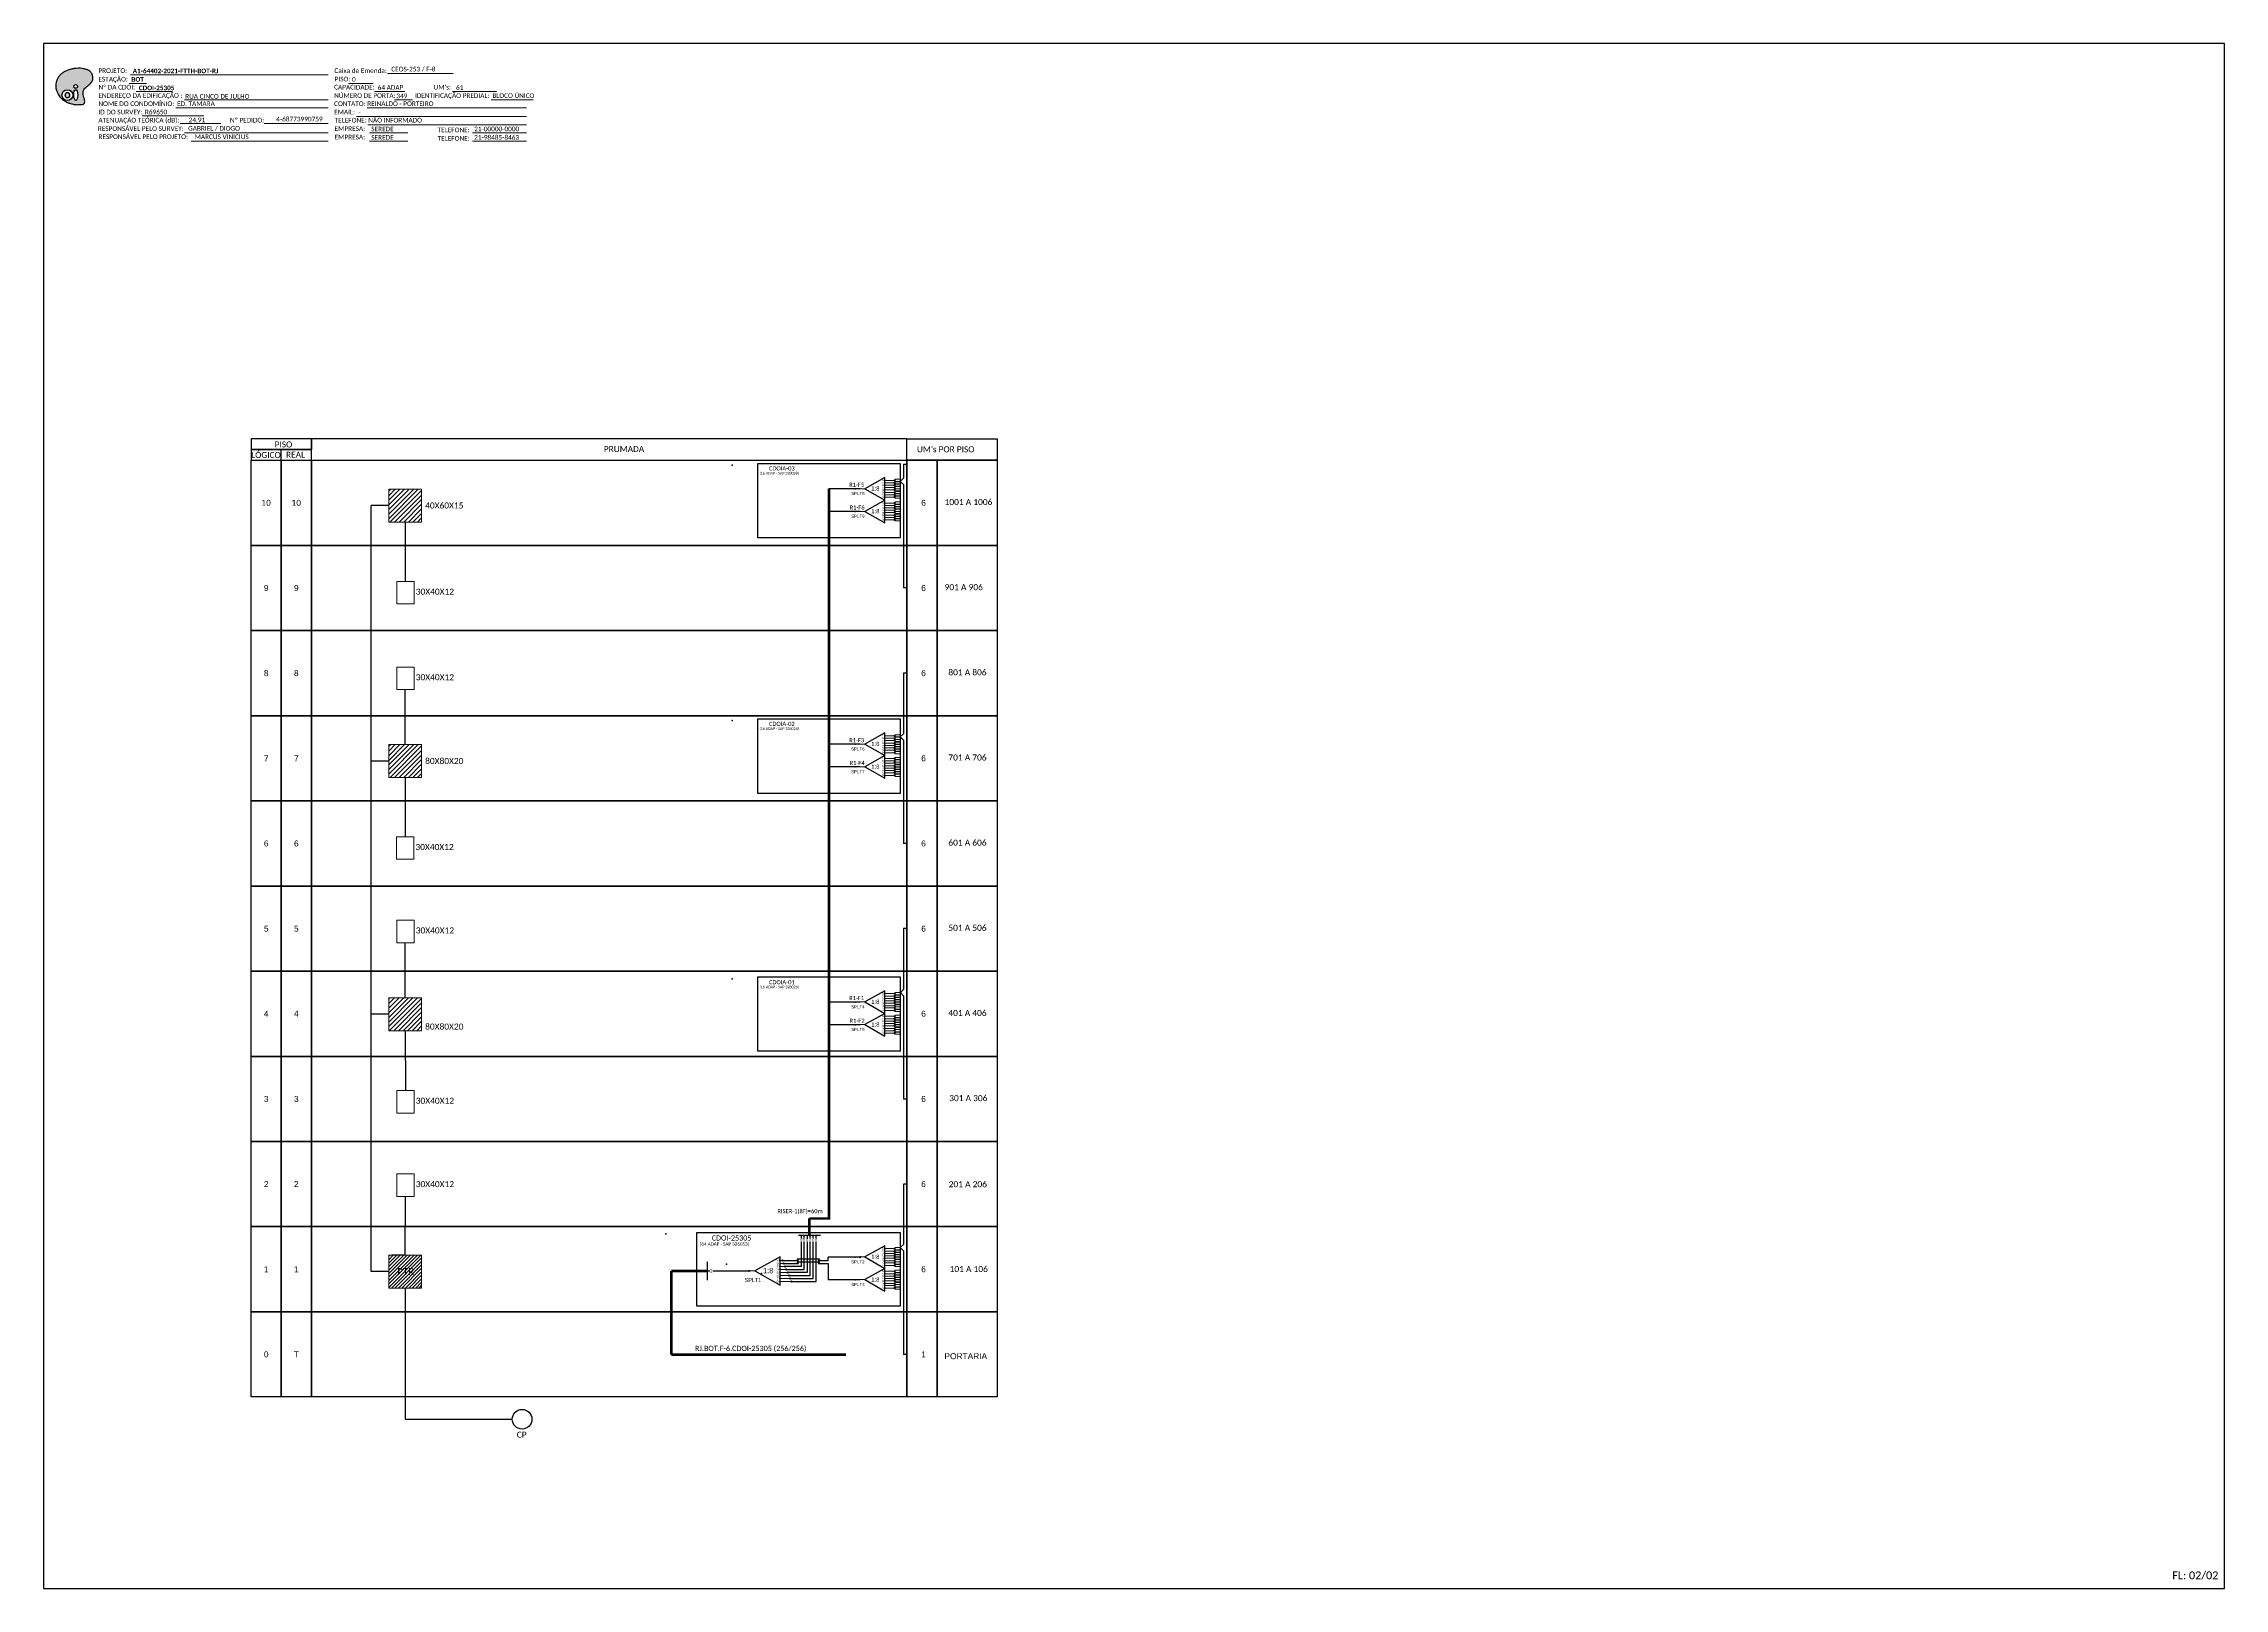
# Model space of a CAD drawing. Header units: inches. Extents: x 467 to 2253, y 63 to 657.
# Drawn here: x 1414 to 2253, y 63 to 657 of the extents above; entities that cross this region are included whole.
import ezdxf
from ezdxf.enums import TextEntityAlignment as Align

# ---------------------------------------------------------------- set-up
doc = ezdxf.new("R2010")
doc.units = ezdxf.units.IN
doc.header["$MEASUREMENT"] = 0
doc.styles.add('ARIAL', font='arial.ttf')
doc.styles.add('WMF-Calibri0', font='calibri.ttf')
doc.styles.add('WMF-Calibri1', font='calibrib.ttf')

# ---------------------------------------------------------------- blocks, each defined once
blk = doc.blocks.new('A$C415C251F')
at = {"color": 3}
blk.add_point((0, 0), dxfattribs=at)
blk = doc.blocks.new('LEG_CDOIA8_C-SPLT_ESQ')
at = {"color": 3, "extrusion": (0, 0, -1), "xscale": -1, "zscale": -1}
blk.add_blockref('A$C415C251F', (0, 0), dxfattribs=at)
at = {"color": 1, "style": 'WMF-Calibri0', "flags": 4}
blk.add_attdef('MODELO', text='', height=1.5, dxfattribs=at).set_placement((22.54, -4.54), align=Align.CENTER)
blk.add_attdef('CDO', (21.44, -2.61), '', height=2, dxfattribs=at)
at = {"style": 'ARIAL', "flags": 4}
blk.add_attdef('SPLITAGEM', text='', height=1.5, dxfattribs=at).set_placement((18.61, -12.59), align=Align.CENTER)
blk = doc.blocks.new('SPLT_1-8_SC-APC')
at = {"color": 1, "lineweight": 0}
blk.add_lwpolyline([(-17, -7.5), (-19.3, -7.5)], dxfattribs=at)
at = {"color": 1}
blk.add_lwpolyline([(-7.4, -2.1), (-17, -7.5), (-7.4, -13), (-7.4, -2.1)], dxfattribs=at)
at = {"color": 3, "lineweight": 0}
for points in [[(-3, -3.5), (-7.4, -3.5)], [(-7.4, -4.7), (-3, -4.7)], [(-7.4, -5.8), (-3, -5.8)], [(-7.4, -7), (-3, -7)], [(-7.4, -8.1), (-3, -8.1)], [(-7.4, -9.3), (-3, -9.3)], [(-7.4, -10.4), (-3, -10.4)], [(-2.4, -3), (-2.4, -4)], [(-2.4, -3), (0, -3)], [(-2.4, -4), (0, -4)], [(-2.4, -4.2), (-2.4, -5.2)], [(-2.4, -4.2), (0, -4.2)], [(-2.4, -5.2), (0, -5.2)], [(-2.4, -5.3), (-2.4, -6.3)], [(-2.4, -5.3), (0, -5.3)], [(-2.4, -6.3), (0, -6.3)], [(-2.4, -6.5), (-2.4, -7.5)], [(-2.4, -6.5), (0, -6.5)], [(-2.4, -7.5), (0, -7.5)], [(-2.4, -7.6), (-2.4, -8.6)], [(-2.4, -7.6), (0, -7.6)], [(-2.4, -8.6), (0, -8.6)], [(-2.4, -8.8), (-2.4, -9.8)], [(-2.4, -8.8), (0, -8.8)], [(-2.4, -9.8), (0, -9.8)], [(-2.4, -9.9), (-2.4, -10.9)], [(-2.4, -9.9), (0, -9.9)], [(-7.4, -11.6), (-3, -11.6)], [(-2.4, -10.9), (0, -10.9)], [(-2.4, -11.1), (-2.4, -12.1)], [(-2.4, -11.1), (0, -11.1)], [(-2.4, -12.1), (0, -12.1)]]:
    blk.add_lwpolyline(points, dxfattribs=at)
for points in [[(-3, -3.2), (-2.4, -3.2), (-2.4, -3.8), (-3, -3.8)], [(-3, -4.4), (-2.4, -4.4), (-2.4, -5), (-3, -5)], [(-3, -5.5), (-2.4, -5.5), (-2.4, -6.1), (-3, -6.1)], [(-3, -6.7), (-2.4, -6.7), (-2.4, -7.3), (-3, -7.3)], [(-3, -7.8), (-2.4, -7.8), (-2.4, -8.4), (-3, -8.4)], [(-3, -9), (-2.4, -9), (-2.4, -9.6), (-3, -9.6)], [(-3, -10.1), (-2.4, -10.1), (-2.4, -10.7), (-3, -10.7)], [(-3, -11.3), (-2.4, -11.3), (-2.4, -11.9), (-3, -11.9)]]:
    blk.add_lwpolyline(points, close=True, dxfattribs=at)
at = {"color": 1, "style": 'ARIAL'}
for s, height, p in [('1:8', 2, (-13.9, -8.4)), ('S1', 0.75, (-8.7, -3.8)), ('S2', 0.75, (-8.7, -5)), ('S3', 0.75, (-8.7, -6.2)), ('S4', 0.75, (-8.7, -7.4)), ('S5', 0.75, (-8.7, -8.6)), ('S6', 0.75, (-8.7, -9.7)), ('S7', 0.75, (-8.7, -10.8)), ('S8', 0.75, (-8.7, -11.9))]:
    blk.add_text(s, height=height, dxfattribs=at).set_placement(p)
blk = doc.blocks.new('SPLITTER_')
blk.add_point((0, 0))
at = {"style": 'ARIAL', "flags": 4}
blk.add_attdef('SPLT', (0, -3.26), '', height=1.5, dxfattribs=at)
blk = doc.blocks.new('OI')
h = blk.add_hatch(color=40)
edge = h.paths.add_edge_path()
edge.add_spline(control_points=[(4.35, -0.67), (3.92, -0.99), (3.26, -1.5), (2.81, -2.59), (2.9, -3.5), (3.06, -4.27), (3.31, -4.85), (3.37, -5.39), (3.4, -5.88), (3.2, -6.4), (2.54, -6.61), (1.65, -6.63), (0.55, -6.67), (-0.56, -6.42), (-1.61, -6.14), (-2.77, -5.61), (-3.92, -4.77), (-4.89, -3.7), (-5.34, -2.65), (-5.6, -1.94), (-5.85, -0.96), (-5.71, 0.47), (-5.1, 2.02), (-4.14, 3.02), (-3.3, 3.61), (-2.37, 4.16), (-1.36, 4.44), (-0.56, 4.7), (0.79, 4.85), (2.24, 4.97), (3.79, 4.57), (4.67, 4.21), (5.44, 3.65), (5.76, 2.99), (6.03, 2.21), (6.01, 1.46), (5.72, 0.64), (5.31, 0.08), (4.88, -0.38), (4.51, -0.55), (4.35, -0.67)], knot_values=[0, 0, 0, 0, 1.60434, 2.417191, 3.427595, 4.282808, 4.776746, 5.304182, 5.888771, 6.258406, 6.858137, 7.79129, 8.986195, 10.124242, 11.187857, 12.242908, 13.953784, 15.414161, 16.515391, 17.349188, 17.675853, 19.552021, 21.515531, 22.568638, 23.63245, 24.621084, 25.782718, 26.745347, 27.142653, 29.870543, 31.004649, 31.921532, 32.709589, 33.801391, 34.042471, 35.192333, 35.971461, 36.628871, 37.254359, 37.836911, 37.836911, 37.836911, 37.836911], degree=3, periodic=0)
h.paths.add_polyline_path([(1.13, -0.87, -1), (-0.04, -0.87, -1)], flags=16)
edge = h.paths.add_edge_path(flags=16)
edge.add_ellipse((0.56, -3.59), major_axis=(-0.02, 1.71), ratio=0.361305, start_angle=0, end_angle=360)
h.paths.add_polyline_path([(-0.36, -3.62, -1), (-3.8, -3.62, -1)], flags=16)
edge = h.paths.add_edge_path(flags=0)
edge.add_ellipse((-2.08, -3.62), major_axis=(0, 0.885), ratio=0.758294, start_angle=0, end_angle=360)
at = {"color": 40}
for centre, radius in [((-2.08, -3.62), 1.72), ((0.54, -0.87), 0.587)]:
    blk.add_circle(centre, radius, dxfattribs=at)
blk.add_ellipse((-2.08, -3.62), major_axis=(0, 0.885), ratio=0.758294, start_param=-3.141592653589792, end_param=3.141592653589792, dxfattribs=at)
blk.add_ellipse((0.56, -3.59), major_axis=(-0.02, 1.71), ratio=0.361305, dxfattribs=at)
at = {"color": 40, "start_tangent": (-0.800898, -0.598801), "end_tangent": (-0.800898, -0.598801)}
blk.add_spline([(4.35, -0.67), (3.2, -1.78), (2.9, -2.54), (2.92, -3.55), (3.12, -4.38), (3.28, -4.85), (3.37, -5.37), (3.35, -5.95), (3.2, -6.29), (2.66, -6.55), (1.73, -6.63), (0.54, -6.62), (-0.58, -6.41), (-1.6, -6.11), (-2.56, -5.67), (-3.95, -4.67), (-4.89, -3.56), (-5.37, -2.56), (-5.64, -1.78), (-5.72, -1.46), (-5.63, 0.42), (-4.84, 2.22), (-4.13, 2.99), (-3.27, 3.62), (-2.4, 4.09), (-1.3, 4.47), (-0.37, 4.72), (0.02, 4.77), (2.75, 4.8), (3.85, 4.53), (4.69, 4.16), (5.31, 3.68), (5.85, 2.73), (5.93, 2.5), (5.94, 1.35), (5.67, 0.62), (5.29, 0.08), (4.84, -0.36), (4.35, -0.67)], degree=3, dxfattribs=at)

msp = doc.modelspace()

# ---------------------------------------------------------------- hatches: boundary and pattern name
h = msp.add_hatch()
h.set_pattern_fill('ANSI31', color=1, scale=10, style=0)
h.set_pattern_definition([(45, (132.3833, 141.6114), (-0.8838835, 0.8838835), [])])
h.paths.add_polyline_path([(1559.7, 485.78), (1547.06, 485.78), (1547.06, 473.13), (1559.7, 473.13)])
h = msp.add_hatch()
h.set_pattern_fill('ANSI31', color=1, scale=10, style=0)
h.set_pattern_definition([(45, (132.3833, 43.3801), (-0.8838835, 0.8838835), [])])
h.paths.add_polyline_path([(1559.7, 387.54), (1547.06, 387.54), (1547.06, 374.9), (1559.7, 374.9)])
h = msp.add_hatch()
h.set_pattern_fill('ANSI31', color=1, scale=10, style=0)
h.set_pattern_definition([(45, (132.3833, 45.2932), (-0.8838835, 0.8838835), [])])
h.paths.add_polyline_path([(1559.7, 290.18), (1547.06, 290.18), (1547.06, 277.53), (1559.7, 277.53)])
h = msp.add_hatch()
h.set_pattern_fill('ANSI31', color=1, scale=7.526522, style=0)
h.set_pattern_definition([(45, (1324.2057, -135.8222), (-0.6652568, 0.6652568), [])])
h.paths.add_polyline_path([(1559.7, 191.23), (1547.06, 191.23), (1547.06, 178.58), (1559.7, 178.58)])
h.paths.add_polyline_path([(1549.62, 182.85), (1557.58, 182.85), (1557.58, 186.92), (1549.62, 186.92)], flags=24)
h = msp.add_hatch(color=3)
h.dxf.hatch_style = 1
edge = h.paths.add_edge_path()
edge.add_arc((1685.67, 185.14), 0.242, 0, 360)
h = msp.add_hatch(color=3)
h.dxf.hatch_style = 1
edge = h.paths.add_edge_path()
edge.add_arc((1698.44, 189.18), 0.242, 0, 360)
h = msp.add_hatch(color=3)
h.dxf.hatch_style = 1
edge = h.paths.add_edge_path()
edge.add_arc((1698.94, 188.03), 0.242, 0, 360)
h = msp.add_hatch(color=3)
h.dxf.hatch_style = 1
edge = h.paths.add_edge_path()
edge.add_arc((1699.44, 186.87), 0.242, 0, 360)
h = msp.add_hatch(color=3)
h.dxf.hatch_style = 1
edge = h.paths.add_edge_path()
edge.add_arc((1699.94, 185.72), 0.242, 0, 360)
h = msp.add_hatch(color=3)
h.dxf.hatch_style = 1
edge = h.paths.add_edge_path()
edge.add_arc((1700.44, 184.57), 0.242, 0, 360)
h = msp.add_hatch(color=3)
h.dxf.hatch_style = 1
edge = h.paths.add_edge_path()
edge.add_arc((1728.35, 190.49), 0.242, 0, 360)
h = msp.add_hatch(color=3)
h.dxf.hatch_style = 1
edge = h.paths.add_edge_path()
edge.add_arc((1700.94, 183.41), 0.242, 0, 360)
h = msp.add_hatch(color=3)
h.dxf.hatch_style = 1
edge = h.paths.add_edge_path()
edge.add_arc((1701.44, 182.26), 0.242, 0, 360)
h = msp.add_hatch(color=3)
h.dxf.hatch_style = 1
edge = h.paths.add_edge_path()
edge.add_arc((1701.94, 181.11), 0.242, 0, 360)

# ---------------------------------------------------------------- linework, layer by layer
at = {"color": 5}
for p, q in [((1728.35, 485.91), (1716.32, 485.91)), ((1728.35, 477.2), (1716.32, 477.2)), ((1728.35, 387.68), (1716.32, 387.68)), ((1728.35, 378.96), (1716.32, 378.96)), ((1728.35, 288.54), (1716.32, 288.54)), ((1728.35, 279.82), (1716.32, 279.82))]:
    msp.add_line(p, q, dxfattribs=at)
msp.add_line((1552.8, 191.23), (1548.26, 191.23))
at = {"color": 3}
msp.add_line((1728.35, 190.49), (1716.08, 190.49), dxfattribs=at)
at = {"color": 2}
msp.add_line((1728.35, 181.77), (1716.09, 181.77), dxfattribs=at)
for points in [[(1414.35, 63.09), (2252.91, 63.09), (2252.91, 657.09), (1414.35, 657.09), (1414.35, 63.09)], [(1517.31, 496.88), (1746.33, 496.88), (1746.33, 505.1), (1517.31, 505.1), (1517.31, 505.1), (1517.31, 500.99)], [(1505.74, 496.88), (1505.74, 500.99)], [(1746.32, 464.14), (1746.32, 472.36)]]:
    msp.add_lwpolyline(points)
at = {"color": 7, "lineweight": 0}
for points in [[(1447.31, 641.77), (1453.86, 641.77)], [(1447.82, 645.05), (1523.79, 645.05)], [(1449.97, 638.7), (1463.91, 638.7)], [(1531.59, 641.81), (1541.07, 641.81)], [(1541.64, 638.7), (1553.26, 638.7)], [(1546.63, 645.54), (1571.77, 645.54)], [(1571.58, 638.7), (1588.44, 638.7)], [(1452.29, 629.28), (1475.92, 629.28)], [(1465.13, 632.35), (1523.79, 632.35)], [(1468.54, 635.46), (1523.79, 635.46)], [(1534.72, 629.11), (1599.98, 629.11)], [(1538.75, 632.35), (1599.98, 632.35)], [(1549.22, 635.46), (1556.17, 635.46)], [(1586.4, 635.46), (1602.57, 635.46)], [(1466.82, 626.32), (1482.49, 626.32)], [(1468.54, 622.76), (1523.79, 622.76)], [(1499.15, 626.32), (1523.65, 626.32)], [(1499.66, 626.33), (1523.81, 626.33)], [(1539, 625.87), (1599.98, 625.87)], [(1539.61, 622.76), (1554.41, 622.76)], [(1579.21, 622.76), (1599.98, 622.76)], [(1471.03, 619.53), (1523.79, 619.53)], [(1539.61, 619.53), (1554.41, 619.53)], [(1579.21, 619.53), (1599.98, 619.53)], [(1698.44, 189.18), (1697.56, 189.18)], [(1697.56, 188.03), (1698.94, 188.03)], [(1697.56, 186.87), (1699.44, 186.87)], [(1697.56, 185.72), (1699.94, 185.72)], [(1697.56, 184.57), (1700.44, 184.57)], [(1697.56, 183.41), (1700.94, 183.41)], [(1697.56, 182.26), (1701.44, 182.26)], [(1697.56, 181.11), (1701.94, 181.11)]]:
    msp.add_lwpolyline(points, dxfattribs=at)
at = {"color": 0}
for points in [[(1494.16, 500.99), (1517.31, 500.99), (1517.31, 505.1), (1494.16, 505.1)], [(1494.16, 496.88), (1517.31, 496.88), (1517.31, 500.99), (1494.16, 500.99)]]:
    msp.add_lwpolyline(points, close=True, dxfattribs=at)
for points in [[(1746.33, 505.1), (1781.05, 505.1), (1781.05, 496.88), (1746.33, 496.88)], [(1494.16, 496.88), (1505.74, 496.88), (1505.74, 464.14), (1494.16, 464.14)], [(1505.74, 496.88), (1517.31, 496.88), (1517.31, 464.14), (1505.74, 464.14)], [(1517.31, 496.88), (1746.33, 496.88), (1746.33, 464.14), (1517.31, 464.14)], [(1746.33, 496.88), (1757.9, 496.88), (1757.9, 464.14), (1746.33, 464.14)], [(1757.9, 496.88), (1781.05, 496.88), (1781.05, 464.14), (1757.9, 464.14)], [(1494.16, 464.14), (1505.74, 464.14), (1505.74, 431.39), (1494.16, 431.39)], [(1505.74, 464.14), (1517.31, 464.14), (1517.31, 431.39), (1505.74, 431.39)], [(1517.31, 464.14), (1746.33, 464.14), (1746.33, 431.39), (1517.31, 431.39)], [(1746.33, 464.14), (1757.9, 464.14), (1757.9, 431.39), (1746.33, 431.39)], [(1757.9, 464.14), (1781.05, 464.14), (1781.05, 431.39), (1757.9, 431.39)], [(1494.16, 431.39), (1505.74, 431.39), (1505.74, 398.65), (1494.16, 398.65)], [(1505.74, 431.39), (1517.31, 431.39), (1517.31, 398.65), (1505.74, 398.65)], [(1517.31, 431.39), (1746.33, 431.39), (1746.33, 398.65), (1517.31, 398.65)], [(1746.33, 431.39), (1757.9, 431.39), (1757.9, 398.65), (1746.33, 398.65)], [(1757.9, 431.39), (1781.05, 431.39), (1781.05, 398.65), (1757.9, 398.65)], [(1494.16, 398.65), (1505.74, 398.65), (1505.74, 365.9), (1494.16, 365.9)], [(1505.74, 398.65), (1517.31, 398.65), (1517.31, 365.9), (1505.74, 365.9)], [(1517.31, 398.65), (1746.33, 398.65), (1746.33, 365.9), (1517.31, 365.9)], [(1746.33, 398.65), (1757.9, 398.65), (1757.9, 365.9), (1746.33, 365.9)], [(1757.9, 398.65), (1781.05, 398.65), (1781.05, 365.9), (1757.9, 365.9)], [(1494.16, 365.9), (1505.74, 365.9), (1505.74, 333.16), (1494.16, 333.16)], [(1505.74, 365.9), (1517.31, 365.9), (1517.31, 333.16), (1505.74, 333.16)], [(1517.31, 365.9), (1746.33, 365.9), (1746.33, 333.16), (1517.31, 333.16)], [(1746.33, 365.9), (1757.9, 365.9), (1757.9, 333.16), (1746.33, 333.16)], [(1757.9, 365.9), (1781.05, 365.9), (1781.05, 333.16), (1757.9, 333.16)], [(1494.16, 333.16), (1505.74, 333.16), (1505.74, 300.42), (1494.16, 300.42)], [(1505.74, 333.16), (1517.31, 333.16), (1517.31, 300.42), (1505.74, 300.42)], [(1517.31, 333.16), (1746.33, 333.16), (1746.33, 300.42), (1517.31, 300.42)], [(1746.33, 333.16), (1757.9, 333.16), (1757.9, 300.42), (1746.33, 300.42)], [(1757.9, 333.16), (1781.05, 333.16), (1781.05, 300.42), (1757.9, 300.42)], [(1494.16, 300.42), (1505.74, 300.42), (1505.74, 267.67), (1494.16, 267.67)], [(1505.74, 300.42), (1517.31, 300.42), (1517.31, 267.67), (1505.74, 267.67)], [(1517.31, 300.42), (1746.33, 300.42), (1746.33, 267.67), (1517.31, 267.67)], [(1746.33, 300.42), (1757.9, 300.42), (1757.9, 267.67), (1746.33, 267.67)], [(1757.9, 300.42), (1781.05, 300.42), (1781.05, 267.67), (1757.9, 267.67)], [(1494.16, 267.67), (1505.74, 267.67), (1505.74, 234.93), (1494.16, 234.93)], [(1505.74, 267.67), (1517.31, 267.67), (1517.31, 234.93), (1505.74, 234.93)], [(1517.31, 267.67), (1746.33, 267.67), (1746.33, 234.93), (1517.31, 234.93)], [(1746.33, 267.67), (1757.9, 267.67), (1757.9, 234.93), (1746.33, 234.93)], [(1757.9, 267.67), (1781.05, 267.67), (1781.05, 234.93), (1757.9, 234.93)], [(1494.16, 234.93), (1505.74, 234.93), (1505.74, 202.19), (1494.16, 202.19)], [(1505.74, 234.93), (1517.31, 234.93), (1517.31, 202.19), (1505.74, 202.19)], [(1517.31, 234.93), (1746.33, 234.93), (1746.33, 202.19), (1517.31, 202.19)], [(1746.33, 234.93), (1757.9, 234.93), (1757.9, 202.19), (1746.33, 202.19)], [(1757.9, 234.93), (1781.05, 234.93), (1781.05, 202.19), (1757.9, 202.19)], [(1494.16, 202.19), (1505.74, 202.19), (1505.74, 169.44), (1494.16, 169.44)], [(1505.74, 202.19), (1517.31, 202.19), (1517.31, 169.44), (1505.74, 169.44)], [(1517.31, 202.19), (1746.33, 202.19), (1746.33, 169.44), (1517.31, 169.44)], [(1746.33, 202.19), (1757.9, 202.19), (1757.9, 169.44), (1746.33, 169.44)], [(1757.9, 202.19), (1781.05, 202.19), (1781.05, 169.44), (1757.9, 169.44)], [(1494.16, 169.44), (1505.74, 169.44), (1505.74, 136.7), (1494.16, 136.7)], [(1505.74, 169.44), (1517.31, 169.44), (1517.31, 136.7), (1505.74, 136.7)], [(1517.31, 169.44), (1746.33, 169.44), (1746.33, 136.7), (1517.31, 136.7)], [(1746.33, 169.44), (1757.9, 169.44), (1757.9, 136.7), (1746.33, 136.7)], [(1757.9, 169.44), (1781.05, 169.44), (1781.05, 136.7), (1757.9, 136.7)]]:
    msp.add_lwpolyline(points, close=True)
at = {"color": 1}
for points in [[(1743.79, 495.5), (1688.89, 495.5), (1688.89, 467.12), (1743.79, 467.12)], [(1743.79, 397.27), (1688.89, 397.27), (1688.89, 368.89), (1743.79, 368.89)], [(1743.79, 298.13), (1688.89, 298.13), (1688.89, 269.75), (1743.79, 269.75)], [(1665.52, 199.94), (1743.76, 199.94), (1743.76, 171.59), (1665.52, 171.59)]]:
    msp.add_lwpolyline(points, close=True, dxfattribs=at)
at = {"color": 3}
for points in [[(1745.01, 495.37), (1746.33, 495.37)], [(1745.01, 495.37), (1745.01, 489.95)], [(1745.01, 489.95), (1743.76, 488.75), (1745.01, 487.54), (1745.01, 487.54)], [(1745.01, 487.54), (1745.01, 447.76)], [(1547.06, 184.9), (1540.28, 184.9), (1540.28, 479.45)], [(1547.06, 479.45), (1540.28, 479.45)], [(1553.38, 473.13), (1553.38, 450.25)], [(1746.33, 447.76), (1745.01, 447.76)], [(1745.01, 415.02), (1745.01, 391.72)], [(1746.33, 415.02), (1745.01, 415.02)], [(1553.38, 387.54), (1553.38, 408.72)], [(1745.01, 391.72), (1743.76, 390.52), (1745.01, 389.31), (1745.01, 389.31)], [(1745.01, 389.31), (1745.01, 349.53)], [(1547.06, 381.22), (1540.28, 381.22)], [(1553.38, 374.9), (1553.38, 352.07)], [(1746.33, 349.53), (1745.01, 349.53)], [(1553.38, 290.18), (1553.38, 311.35)], [(1746.33, 316.79), (1745.01, 316.79)], [(1745.01, 316.79), (1745.01, 293.34)], [(1745.01, 293.34), (1743.79, 292.16), (1745.01, 290.98)], [(1745.01, 290.98), (1745.01, 251.3)], [(1547.06, 283.86), (1540.28, 283.86)], [(1553.38, 277.53), (1553.51, 254.48)], [(1745.01, 251.3), (1746.33, 251.3)], [(1746.33, 218.56), (1745.01, 218.56)], [(1745.01, 218.56), (1745.01, 195.32)], [(1553.38, 191.23), (1553.51, 213.81)], [(1744.98, 195.29), (1743.76, 194.11), (1744.98, 192.94)], [(1745.01, 192.91), (1745.01, 153.07)], [(1669.5, 185.14), (1670.58, 185.14)], [(1671.69, 185.14), (1685.67, 185.14)], [(1698.44, 189.18), (1704.56, 189.18)], [(1704.56, 189.18), (1704.07, 189.82), (1712.73, 189.82), (1712.2, 189.18)], [(1712.2, 189.18), (1716.08, 189.18), (1716.08, 190.49)], [(1553.38, 178.58), (1553.38, 128.14), (1594.56, 128.14)], [(1746.33, 153.07), (1745.01, 153.07)]]:
    msp.add_lwpolyline(points, dxfattribs=at)
at = {"color": 5, "const_width": 1}
for points in [[(1716.32, 485.91), (1716.32, 205.32), (1708.83, 205.32)], [(1708.83, 198.88), (1708.83, 205.32)]]:
    msp.add_lwpolyline(points, dxfattribs=at)
at = {"color": 1, "lineweight": 0}
for points in [[(1547.06, 485.78), (1559.7, 485.78), (1559.7, 473.13), (1547.06, 473.13)], [(1547.06, 387.54), (1559.7, 387.54), (1559.7, 374.9), (1547.06, 374.9)], [(1547.06, 290.18), (1559.7, 290.18), (1559.7, 277.53), (1547.06, 277.53)], [(1547.06, 191.23), (1559.7, 191.23), (1559.7, 178.58), (1547.06, 178.58)]]:
    msp.add_lwpolyline(points, close=True, dxfattribs=at)
at = {"color": 0, "lineweight": 0}
for points in [[(1550.2, 450.25), (1556.82, 450.25), (1556.82, 441.63), (1550.2, 441.63)], [(1550.2, 417.34), (1556.82, 417.34), (1556.82, 408.72), (1550.2, 408.72)], [(1550.07, 352.07), (1556.69, 352.07), (1556.69, 343.45), (1550.07, 343.45)], [(1550.2, 319.97), (1556.82, 319.97), (1556.82, 311.35), (1550.2, 311.35)], [(1550.2, 254.48), (1556.82, 254.48), (1556.82, 245.86), (1550.2, 245.86)], [(1550.2, 222.43), (1556.82, 222.43), (1556.82, 213.81), (1550.2, 213.81)]]:
    msp.add_lwpolyline(points, close=True, dxfattribs=at)
at = {"color": 5}
for points in [[(1705.61, 196.3), (1705.61, 186.87), (1699.44, 186.87)], [(1699.94, 185.72), (1706.77, 185.72), (1706.77, 196.3)], [(1707.98, 196.3), (1707.98, 184.57), (1700.44, 184.57)], [(1700.94, 183.41), (1709.13, 183.41), (1709.13, 196.3)], [(1701.44, 182.26), (1710.29, 182.26), (1710.29, 196.3)], [(1701.94, 181.11), (1711.45, 181.11), (1711.45, 196.3)], [(1704.56, 198.88), (1713.1, 198.88)], [(1705.61, 198.88), (1705.61, 197.62)], [(1706.77, 197.62), (1706.77, 198.88)], [(1707.98, 198.88), (1707.98, 197.62)], [(1709.13, 197.62), (1709.13, 198.88)], [(1710.29, 197.76), (1710.29, 198.88)], [(1711.45, 197.76), (1711.45, 198.88)]]:
    msp.add_lwpolyline(points, dxfattribs=at)
at = {"color": 1, "const_width": 1}
for points in [[(1655.73, 185.14), (1669.5, 185.14)], [(1655.73, 185.14), (1655.73, 152.99)], [(1655.73, 152.99), (1722.86, 152.99)]]:
    msp.add_lwpolyline(points, dxfattribs=at)
at = {"color": 1}
for points in [[(1669.5, 188.68), (1669.5, 181.65)], [(1697.56, 190.59), (1687.89, 185.14), (1697.56, 179.7), (1697.56, 190.59)]]:
    msp.add_lwpolyline(points, dxfattribs=at)
at = {"color": 1, "lineweight": 0}
msp.add_lwpolyline([(1687.89, 185.14), (1685.67, 185.14)], dxfattribs=at)
at = {"color": 2}
for points in [[(1698.94, 188.03), (1704.56, 188.03)], [(1704.56, 188.03), (1704.07, 188.67), (1712.74, 188.67), (1712.2, 188.03)], [(1712.2, 188.03), (1716.09, 188.03), (1716.09, 181.77)]]:
    msp.add_lwpolyline(points, dxfattribs=at)
at = {"color": 3}
for centre in [(1685.67, 185.14), (1698.44, 189.18), (1698.94, 188.03), (1699.44, 186.87), (1699.94, 185.72), (1700.44, 184.57), (1728.35, 190.49), (1700.94, 183.41), (1701.44, 182.26), (1701.94, 181.11)]:
    msp.add_circle(centre, 0.242, dxfattribs=at)
msp.add_circle((1598.34, 128.14), 3.78)

# ---------------------------------------------------------------- block references
at = {"color": 7, "xscale": 1.213923925196705, "yscale": 1.21392392515554, "zscale": 1.213923925163967, "rotation": 0.153289602326381}
msp.add_blockref('OI', (1426.02, 641.67), dxfattribs=at)
at = {"color": 3}
ref = msp.add_blockref('LEG_CDOIA8_C-SPLT_ESQ', (1679.17, 495.03), dxfattribs=dict(at, xscale=0.8000000000465661, yscale=0.7999999999883585, zscale=0.8))
ref.add_attrib('CDO', 'CDOIA-03', (1693.28, 492.95), dxfattribs={"color": 1, "height": 1.6, "style": 'WMF-Calibri0'})
ref.add_attrib('MODELO', '(16 ADAP - SAP 328028)', dxfattribs={"color": 1, "height": 1, "style": 'WMF-Calibri0'}).set_placement((1697.21, 491.4), align=Align.CENTER)
at = {"color": 3, "xscale": 0.8000000000465661, "yscale": 0.7999999999883585, "zscale": 0.8}
for p in [(1743.76, 491.95), (1743.76, 483.23), (1743.76, 393.72), (1743.76, 385), (1743.76, 294.58), (1743.76, 285.86), (1743.76, 196.53), (1743.76, 187.81)]:
    msp.add_blockref('SPLT_1-8_SC-APC', p, dxfattribs=at)
ref = msp.add_blockref('SPLITTER_', (1726.45, 485.91), dxfattribs=dict(xscale=0.8000000000465661, yscale=0.7999999999883585, zscale=0.8))
ref.add_attrib('SPLT', 'SPLT8', (1724.9, 483.47), dxfattribs={"height": 1.2, "style": 'ARIAL'})
ref = msp.add_blockref('SPLITTER_', (1726.45, 477.2), dxfattribs=dict(xscale=0.8000000000465661, yscale=0.7999999999883585, zscale=0.8))
ref.add_attrib('SPLT', 'SPLT9', (1724.9, 474.75), dxfattribs={"height": 1.2, "style": 'ARIAL'})
at = {"color": 3}
ref = msp.add_blockref('LEG_CDOIA8_C-SPLT_ESQ', (1679.17, 396.8), dxfattribs=dict(at, xscale=0.8000000000465661, yscale=0.7999999999883585, zscale=0.8))
ref.add_attrib('CDO', 'CDOIA-02', (1693.28, 394.71), dxfattribs={"color": 1, "height": 1.6, "style": 'WMF-Calibri0'})
ref.add_attrib('MODELO', '(16 ADAP - SAP 328028)', dxfattribs={"color": 1, "height": 1, "style": 'WMF-Calibri0'}).set_placement((1697.21, 393.17), align=Align.CENTER)
ref = msp.add_blockref('SPLITTER_', (1726.45, 387.68), dxfattribs=dict(xscale=0.8000000000465661, yscale=0.7999999999883585, zscale=0.8))
ref.add_attrib('SPLT', 'SPLT6', (1724.9, 385.24), dxfattribs={"height": 1.2, "style": 'ARIAL'})
ref = msp.add_blockref('SPLITTER_', (1726.45, 378.96), dxfattribs=dict(xscale=0.8000000000465661, yscale=0.7999999999883585, zscale=0.8))
ref.add_attrib('SPLT', 'SPLT7', (1724.9, 376.52), dxfattribs={"height": 1.2, "style": 'ARIAL'})
ref = msp.add_blockref('LEG_CDOIA8_C-SPLT_ESQ', (1679.17, 297.48), dxfattribs=dict(at, xscale=0.8000000000465661, yscale=0.7999999999883585, zscale=0.8))
ref.add_attrib('CDO', 'CDOIA-01', (1693.28, 295.39), dxfattribs={"color": 1, "height": 1.6, "style": 'WMF-Calibri0'})
ref.add_attrib('MODELO', '(16 ADAP - SAP 328028)', dxfattribs={"color": 1, "height": 1, "style": 'WMF-Calibri0'}).set_placement((1697.21, 293.85), align=Align.CENTER)
ref = msp.add_blockref('SPLITTER_', (1726.45, 288.54), dxfattribs=dict(xscale=0.8000000000465661, yscale=0.7999999999883585, zscale=0.8))
ref.add_attrib('SPLT', 'SPLT4', (1724.9, 286.1), dxfattribs={"height": 1.2, "style": 'ARIAL'})
ref = msp.add_blockref('SPLITTER_', (1726.45, 279.82), dxfattribs=dict(xscale=0.8000000000465661, yscale=0.7999999999883585, zscale=0.8))
ref.add_attrib('SPLT', 'SPLT5', (1724.9, 277.38), dxfattribs={"height": 1.2, "style": 'ARIAL'})
ref = msp.add_blockref('LEG_CDOIA8_C-SPLT_ESQ', (1653.62, 199.43), dxfattribs=at)
ref.add_attrib('CDO', 'CDOI-25305', (1671.25, 196.82), dxfattribs={"color": 1, "height": 2, "style": 'WMF-Calibri0'})
ref.add_attrib('MODELO', '(64 ADAP - SAP 326053)', dxfattribs={"color": 1, "height": 1.25, "style": 'WMF-Calibri0'}).set_placement((1676.17, 194.89), align=Align.CENTER)
ref = msp.add_blockref('SPLITTER_', (1676.97, 187.73), dxfattribs=dict(xscale=-1))
ref.add_attrib('SPLT', '1', (1670.44, 184.47), dxfattribs={"height": 1.5, "style": 'ARIAL'})
ref = msp.add_blockref('SPLITTER_', (1726.45, 190.49), dxfattribs=dict(xscale=0.8000000000465661, yscale=0.7999999999883585, zscale=0.8))
ref.add_attrib('SPLT', 'SPLT2', (1724.9, 188.05), dxfattribs={"height": 1.2, "style": 'ARIAL'})
ref = msp.add_blockref('SPLITTER_', (1690.45, 184.18), dxfattribs=dict(xscale=-1))
ref.add_attrib('SPLT', 'SPLT1', (1683.92, 180.92), dxfattribs={"height": 1.5, "style": 'ARIAL'})
ref = msp.add_blockref('SPLITTER_', (1726.45, 181.77), dxfattribs=dict(xscale=0.8000000000465661, yscale=0.7999999999883585, zscale=0.8))
ref.add_attrib('SPLT', 'SPLT3', (1724.9, 179.33), dxfattribs={"height": 1.2, "style": 'ARIAL'})

# ---------------------------------------------------------------- texts
at = {"color": 7, "lineweight": 0, "style": 'WMF-Calibri0'}
for s, height, p in [('PROJETO:', 1.793, (1435.42, 645.79)), ('Caixa de Emenda:', 1.7927, (1526.18, 645.79)), ('ESTAÇÃO:', 1.793, (1435.42, 642.51)), ('Nº DA CDOI:', 1.7927, (1435.42, 639.44)), ('ENDEREÇO DA EDIFICAÇÃO :', 1.7927, (1435.42, 636.21)), ('CAPACIDADE:', 1.7927, (1526.07, 639.44)), ('NÚMERO DE PORTA:', 1.7927, (1526.07, 636.21)), ('PISO:', 1.793, (1526.25, 642.56)), ('IDENTIFICAÇÃO PREDIAL:', 1.7927, (1557.15, 636.21)), ("UM's:", 1.793, (1564.31, 639.44)), ('BLOCO ÚNICO', 1.7927, (1586.9, 636.21)), ('ATENUAÇÃO TEÓRICA (dB):', 1.7927, (1435.42, 626.75)), ('NOME DO CONDOMÍNIO:', 1.7927, (1435.42, 633.09)), ('ID DO SURVEY:', 1.7927, (1435.42, 629.86)), ('ED. TAMARA', 1.793, (1465.64, 633.09)), ('CONTATO: REINALDO - PORTEIRO', 1.7927, (1526.07, 633.09)), ('EMAIL:', 1.793, (1526.07, 629.86)), ('TELEFONE: NÃO INFORMADO', 1.7927, (1526.25, 626.75)), ('RESPONSÁVEL PELO SURVEY:', 1.7927, (1435.18, 623.51)), ('RESPONSÁVEL PELO PROJETO:', 1.7927, (1435.42, 620.4)), ('Nº PEDIDO:', 1.793, (1486.01, 626.75)), ('EMPRESA:', 1.793, (1526.25, 623.51)), ('EMPRESA:', 1.793, (1526.25, 620.27)), ('TELEFONE:', 1.793, (1565.85, 623)), ('TELEFONE:', 1.793, (1565.85, 619.77))]:
    msp.add_text(s, height=height, dxfattribs=at).set_placement(p)
at = {"color": 7, "linetype": 'Continuous'}
for s, height, style, p in [('A1-64402-2021-FTTH-BOT-RJ', 1.7927, 'WMF-Calibri1', (1448.62, 645.7)), ('CEOS-253 / F-8', 1.7927, 'WMF-Calibri0', (1548.03, 646.38)), ('BOT', 1.793, 'WMF-Calibri1', (1448.1, 642.42)), ('RUA CINCO DE JULHO', 1.7927, 'WMF-Calibri0', (1468.8, 635.92)), ('0', 1.79, 'WMF-Calibri0', (1532.94, 642.41)), ('349', 1.793, 'WMF-Calibri0', (1549.98, 636.06)), ('-', 1.79, 'WMF-Calibri0', (1535.42, 629.71)), ('GABRIEL / DIOGO', 1.7927, 'WMF-Calibri0', (1469.94, 623.6)), ('MARCUS VINICIUS', 1.7927, 'WMF-Calibri0', (1472.43, 620.36)), ('SEREDE', 1.793, 'WMF-Calibri0', (1540.31, 623.36)), ('SEREDE', 1.793, 'WMF-Calibri0', (1540.31, 620.12)), ('21-00000-0000', 1.7927, 'WMF-Calibri0', (1579.92, 623.38)), ('21-98485-8463', 1.7927, 'WMF-Calibri0', (1579.92, 620.12))]:
    msp.add_text(s, height=height, dxfattribs=dict(at, style=style)).set_placement(p)
at = {"color": 7, "linetype": 'Continuous', "style": 'WMF-Calibri1'}
msp.add_text('CDOI-25305', height=1.793, dxfattribs=at).set_placement((1457.81, 639.16), align=Align.CENTER)
at = {"color": 0, "linetype": 'Continuous', "style": 'WMF-Calibri0'}
for s, p in [('64 ADAP', (1542.81, 639.32)), ('61', (1572.93, 639.3)), ('R69650', (1453.28, 629.89))]:
    msp.add_text(s, height=1.793, dxfattribs=at).set_placement(p)
at = {"color": 7, "style": 'WMF-Calibri0'}
msp.add_text('4-68773990759', height=1.7927, dxfattribs=at).set_placement((1503.8, 627.16))
at = {"color": 0, "lineweight": 0, "style": 'WMF-Calibri0'}
msp.add_text('24,91', height=1.793, dxfattribs=at).set_placement((1470.13, 626.84))
at = {"color": 0, "style": 'WMF-Calibri0'}
for s, p in [('     PISO', (1499.13, 501.8)), ('  LÓGICO', (1492.58, 497.77)), ('    REAL', (1504.34, 497.83)), ('PRUMADA', (1629.77, 500.06)), ("UM's POR PISO", (1750.15, 499.94))]:
    msp.add_text(s, height=2.3, dxfattribs=at).set_placement(p)
at = {"color": 5, "style": 'WMF-Calibri0'}
for s, p in [('R1-F5', (1724.1, 486.65)), ('R1-F6', (1724.27, 477.93)), ('R1-F3', (1724.1, 388.42)), ('R1-F4', (1724.27, 379.7)), ('R1-F1', (1724.1, 289.28)), ('R1-F2', (1724.27, 280.56)), ('RISER-1(8F)=60m', (1696.52, 207.34))]:
    msp.add_text(s, height=1.6, dxfattribs=at).set_placement(p)
at = {"style": 'WMF-Calibri0'}
for s, height, p in [('40X60X15', 2.317, (1561.05, 478.33)), ('1001 A 1006', 2.317, (1760.8, 479.66)), ('30X40X12', 2.317, (1557.44, 445.21)), ('901 A 906', 2.317, (1760.8, 446.92)), ('30X40X12', 2.317, (1557.44, 412.29)), ('801 A 806', 2.317, (1762.25, 414.17)), ('80X80X20', 2.317, (1561.05, 380.1)), ('701 A 706', 2.317, (1762.25, 381.43)), ('30X40X12', 2.317, (1557.31, 347.02)), ('601 A 606', 2.317, (1762.25, 348.69)), ('30X40X12', 2.317, (1557.44, 314.93)), ('501 A 506', 2.317, (1762.25, 315.94)), ('401 A 406', 2.317, (1762.25, 283.2)), ('80X80X20', 2.317, (1561.05, 277.96)), ('30X40X12', 2.317, (1557.44, 249.44)), ('301 A 306', 2.317, (1762.56, 250.45)), ('30X40X12', 2.317, (1557.44, 217.38)), ('201 A 206', 2.317, (1762.38, 217.35)), ('PTR', 2.711, (1550.3, 183.54)), ('101 A 106', 2.317, (1762.73, 184.72)), ('CP', 2.317, (1596.29, 121.04))]:
    msp.add_text(s, height=height, dxfattribs=at).set_placement(p)
at = {"style": 'ARIAL'}
for s, p in [('01', (1705.66, 197.04)), ('02', (1706.78, 197.04)), ('03', (1707.88, 197.04)), ('04', (1709.08, 197.04)), ('05', (1710.23, 197.04)), ('06', (1711.39, 197.04))]:
    msp.add_text(s, height=0.75, rotation=90, dxfattribs=at).set_placement(p, align=Align.MIDDLE_CENTER)
at = {"color": 1}
for s, height, style, p in [('1:8', 2, 'ARIAL', (1691.02, 184.29)), ('S1', 0.75, 'ARIAL', (1696.19, 188.91)), ('S2', 0.75, 'ARIAL', (1696.19, 187.72)), ('S3', 0.75, 'ARIAL', (1696.19, 186.51)), ('S4', 0.75, 'ARIAL', (1696.19, 185.34)), ('S5', 0.75, 'ARIAL', (1696.19, 184.12)), ('S6', 0.75, 'ARIAL', (1696.19, 183)), ('S7', 0.75, 'ARIAL', (1696.19, 181.91)), ('S8', 0.75, 'ARIAL', (1696.19, 180.79)), ('RJ.BOT.F-6.CDOI-25305 (256/256)', 2, 'WMF-Calibri0', (1664.81, 154.36))]:
    msp.add_text(s, height=height, dxfattribs=dict(at, style=style)).set_placement(p)
at = {"lineweight": 0, "insert": (2232.89, 69.61), "char_height": 3, "width": 277.1819, "attachment_point": 1, "style": 'WMF-Calibri0'}
msp.add_mtext('FL: 02/02', dxfattribs=at)
at = {"style": 'ARIAL', "flags": 12}
for tag, p in [('10', (1499.95, 480.51)), ('10', (1511.52, 480.51)), ('6', (1752.71, 480.51)), ('9', (1499.95, 447.76)), ('9', (1511.52, 447.76)), ('6', (1752.71, 447.76)), ('8', (1499.95, 415.02)), ('8', (1511.52, 415.02)), ('6', (1752.71, 415.02)), ('7', (1499.95, 382.28)), ('7', (1511.52, 382.28)), ('6', (1752.71, 382.28)), ('6', (1499.95, 349.53)), ('6', (1511.52, 349.53)), ('6', (1752.71, 349.53)), ('5', (1499.95, 316.79)), ('5', (1511.52, 316.79)), ('6', (1752.71, 316.79)), ('4', (1499.95, 284.05)), ('4', (1511.52, 284.05)), ('6', (1752.71, 284.05)), ('3', (1499.95, 251.3)), ('3', (1511.52, 251.3)), ('6', (1752.71, 251.3)), ('2', (1499.95, 218.56)), ('2', (1511.52, 218.56)), ('6', (1752.71, 218.56)), ('1', (1499.95, 185.81)), ('1', (1511.52, 185.81)), ('6', (1752.71, 185.81)), ('0', (1499.95, 153.07)), ('T', (1511.52, 153.07)), ('1', (1752.71, 153.07)), ('PORTARIA', (1768.95, 152.38))]:
    msp.add_attdef(tag, text='XX', height=2.3, dxfattribs=at).set_placement(p, align=Align.MIDDLE_CENTER)

doc.saveas('drawing.dxf')
